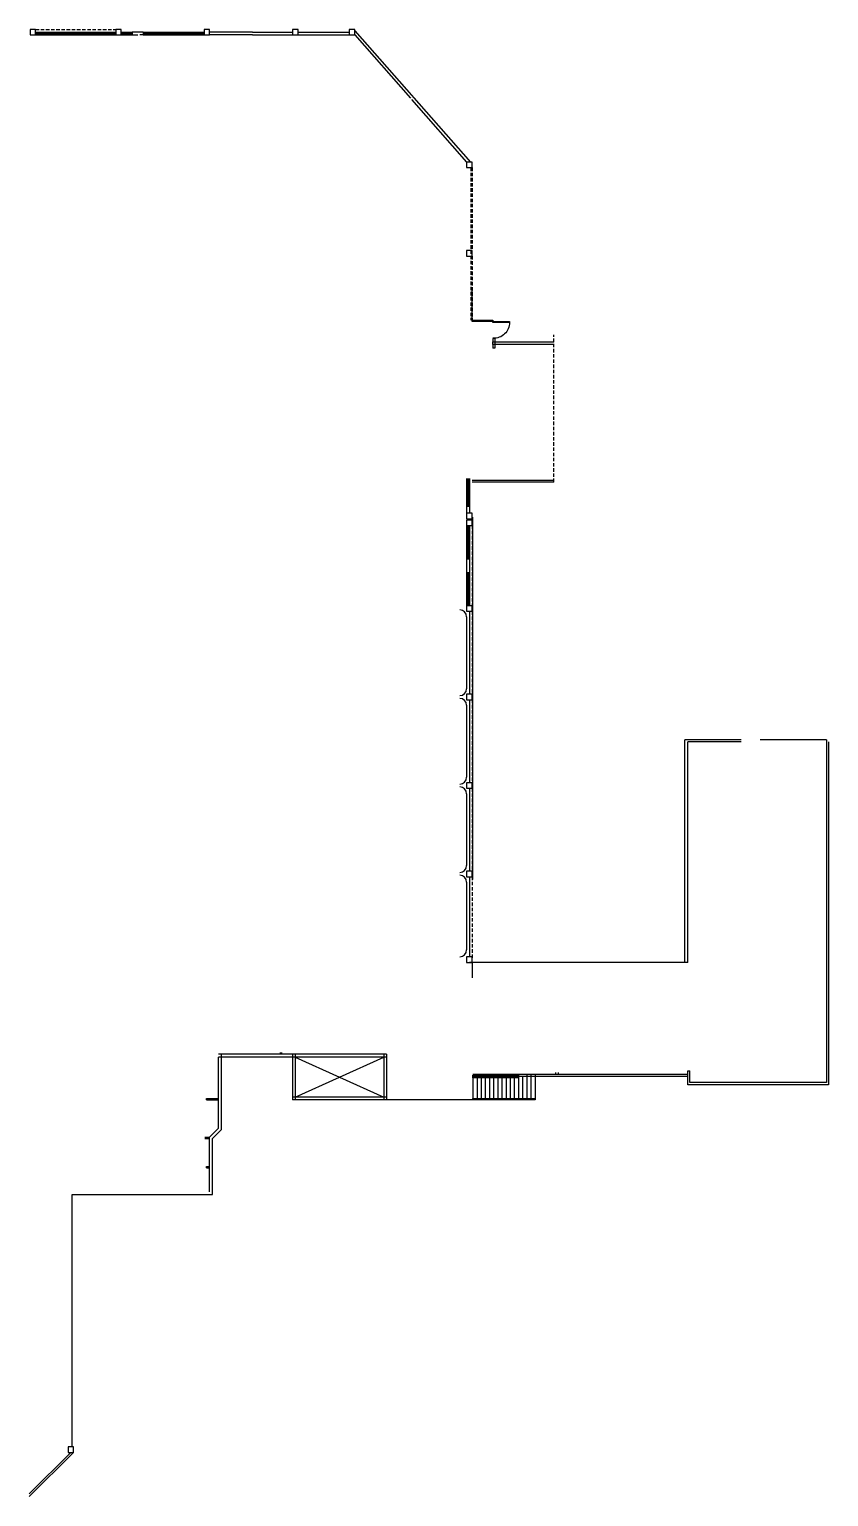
# Model space of a CAD drawing. Header units: metres. Extents: x 51 to 18146, y -212 to 18074.
# Drawn here: x 162.7 to 220.6, y 488.6 to 594.8 of the extents above; entities that cross this region are included whole.
import ezdxf

# ---------------------------------------------------------------- set-up
doc = ezdxf.new("R2010")
doc.units = ezdxf.units.M
doc.linetypes.add('HIDDEN', pattern=[0.375, 0.25, -0.125])
doc.layers.get('0').update_dxf_attribs({"color": 250})
for name, color, linetype in [('AY', 1, 'Continuous'), ('COL', 2, 'Continuous'), ('GR', 6, 'Continuous'), ('NO', 250, 'Continuous'), ('PA', 7, 'Continuous'), ('PU', 1, 'Continuous'), ('TA', 3, 'Continuous'), ('VE', 5, 'Continuous')]:
    doc.layers.add(name, color=color, linetype=linetype)
doc.layers.get('0').freeze()

# ---------------------------------------------------------------- blocks, each defined once
blk = doc.blocks.new('-COL40-')
at = {"color": 0}
blk.add_lwpolyline([(-0.2, 0.2), (-0.2, -0.2), (0.2, -0.2), (0.2, 0.2)], close=True, dxfattribs=at)
blk = doc.blocks.new('P-IZ')
at = {"color": 0}
blk.add_lwpolyline([(0.05, 1), (0.05, 0), (0, 0), (0, 1), (0.05, 1, -0.429311), (1, 0, -3.280951)], format="xyb", dxfattribs=at)

msp = doc.modelspace()

# ---------------------------------------------------------------- linework, layer by layer
at = {"layer": 'AY', "color": 0, "linetype": 'HIDDEN'}
for p, q in [((163.194, 594.766), (168.994, 594.766)), ((194.694, 584.766), (194.694, 573.721)), ((194.794, 584.766), (194.794, 578.766)), ((194.794, 578.366), (194.794, 573.621)), ((200.694, 562.016), (200.694, 572.666)), ((194.794, 558.866), (194.794, 553.066)), ((194.794, 552.666), (194.794, 546.666)), ((194.794, 546.266), (194.794, 540.266)), ((194.794, 539.866), (194.794, 533.866)), ((194.794, 533.466), (194.794, 527.466))]:
    msp.add_line(p, q, dxfattribs=at)
at = {"layer": 'AY', "color": 0}
for p, q in [((194.844, 533.266), (194.844, 559.466)), ((214.267, 543.366), (210.194, 543.366)), ((220.444, 543.366), (220.444, 518.566)), ((210.394, 519.166), (194.844, 519.166)), ((210.394, 519.416), (210.544, 519.416)), ((210.394, 519.016), (210.394, 519.416)), ((210.544, 518.566), (210.544, 519.416)), ((220.444, 518.566), (210.544, 518.566))]:
    msp.add_line(p, q, dxfattribs=at)
at = {"layer": 'AY', "color": 15}
for points in [[(210.194, 527.266), (210.194, 543.366)], [(210.394, 527.266), (210.394, 543.216)]]:
    msp.add_lwpolyline(points, dxfattribs=at)
at = {"layer": 'GR', "color": 15}
for p, q in [((198.744, 519.166), (198.744, 517.416)), ((199.044, 519.166), (199.044, 517.416)), ((199.344, 519.166), (199.344, 517.416)), ((194.844, 518.966), (194.844, 517.416)), ((195.144, 518.966), (195.144, 517.416)), ((195.444, 518.966), (195.444, 517.416)), ((195.744, 518.966), (195.744, 517.416)), ((196.044, 518.966), (196.044, 517.416)), ((196.344, 518.966), (196.344, 517.416)), ((196.644, 518.966), (196.644, 517.416)), ((196.944, 518.966), (196.944, 517.416)), ((197.244, 518.966), (197.244, 517.416)), ((197.544, 518.966), (197.544, 517.416)), ((197.844, 518.966), (197.844, 517.416)), ((198.144, 518.966), (198.144, 517.416)), ((198.444, 519.016), (198.444, 517.416))]:
    msp.add_line(p, q, dxfattribs=at)
for points in [[(198.144, 519.066), (198.144, 519.016), (194.844, 519.016), (194.844, 519.116), (198.144, 519.116), (198.144, 519.066), (194.844, 519.066)], [(198.144, 518.966), (198.144, 518.916), (194.844, 518.916), (194.844, 519.016), (198.144, 519.016), (198.144, 518.966), (194.844, 518.966)], [(199.344, 517.366), (199.344, 517.316), (194.844, 517.316), (194.844, 517.416), (199.344, 517.416), (199.344, 517.366), (194.844, 517.366)]]:
    msp.add_lwpolyline(points, dxfattribs=at)
at = {"layer": 'NO'}
for p, q in [((182.194, 594.566), (185.894, 594.566)), ((186.294, 594.668), (194.661, 585.166)), ((182.194, 594.366), (185.894, 594.366)), ((186.294, 594.366), (190.335, 589.776)), ((190.401, 589.701), (194.394, 585.166)), ((194.794, 573.721), (196.294, 573.721)), ((194.944, 573.621), (194.794, 573.621)), ((196.294, 573.621), (194.944, 573.621)), ((196.294, 573.721), (196.294, 573.621)), ((196.444, 572.408), (196.294, 572.408)), ((196.294, 572.408), (196.294, 572.166)), ((196.294, 572.166), (200.694, 572.166)), ((196.294, 571.966), (196.294, 572.166)), ((196.444, 572.408), (196.444, 571.703)), ((196.294, 571.966), (196.294, 571.703)), ((196.444, 571.703), (196.294, 571.703)), ((200.694, 562.116), (194.794, 562.116)), ((200.694, 562.016), (194.794, 562.016)), ((220.444, 543.366), (215.641, 543.366)), ((210.394, 527.266), (194.594, 527.266)), ((176.444, 515.266), (176.444, 520.416)), ((176.644, 515.184), (176.644, 520.616)), ((180.894, 520.756), (180.894, 520.616)), ((180.994, 520.756), (180.994, 520.616)), ((181.994, 520.416), (188.394, 517.516)), ((181.994, 517.516), (188.394, 520.416)), ((200.818, 519.292), (200.818, 519.166)), ((201.018, 519.305), (201.018, 519.166)), ((175.556, 517.416), (176.444, 517.416)), ((175.556, 517.316), (175.556, 517.416)), ((175.556, 517.316), (176.444, 517.316)), ((188.594, 517.516), (181.794, 517.516)), ((188.594, 517.316), (181.794, 517.316)), ((194.844, 517.316), (188.594, 517.316)), ((175.436, 514.616), (175.794, 514.616)), ((175.436, 514.516), (175.794, 514.516)), ((175.568, 512.492), (175.794, 512.492)), ((175.568, 512.392), (175.568, 512.492)), ((175.568, 512.392), (175.794, 512.392)), ((165.844, 492.216), (165.844, 510.466)), ((162.744, 488.816), (165.744, 491.816)), ((165.944, 492.216), (165.844, 492.216))]:
    msp.add_line(p, q, dxfattribs=at)
at = {"layer": 'PA', "color": 0}
for p, q in [((170.194, 594.566), (170.194, 594.366)), ((170.994, 594.566), (170.194, 594.566)), ((170.994, 594.566), (170.994, 594.366)), ((178.894, 594.566), (175.794, 594.566)), ((170.194, 594.366), (170.594, 594.366)), ((170.994, 594.366), (170.744, 594.366)), ((178.894, 594.366), (175.794, 594.366)), ((200.694, 571.966), (196.294, 571.966)), ((194.394, 560.266), (194.594, 560.266)), ((194.394, 560.266), (194.394, 559.766)), ((194.594, 560.266), (194.594, 559.766)), ((194.394, 556.466), (194.394, 555.466)), ((194.394, 556.466), (194.594, 556.466)), ((194.594, 556.466), (194.594, 555.466)), ((194.394, 555.466), (194.594, 555.466)), ((194.394, 552.266), (194.394, 547.066)), ((194.594, 552.666), (194.594, 546.666)), ((194.394, 545.866), (194.394, 540.666)), ((194.594, 546.266), (194.594, 540.266)), ((194.394, 539.466), (194.394, 534.266)), ((194.594, 539.866), (194.594, 533.866)), ((194.394, 533.066), (194.394, 528.166)), ((194.594, 533.466), (194.594, 527.666))]:
    msp.add_line(p, q, dxfattribs=at)
at = {"layer": 'PA', "color": 15}
for centre, start, end in [((193.894, 552.266), 0, 90), ((193.894, 547.066), 270, 0), ((193.894, 545.866), 0, 90), ((193.894, 540.666), 270, 0), ((193.894, 539.466), 0, 90), ((193.894, 534.266), 270, 0), ((193.894, 533.066), 0, 90), ((193.894, 528.166), 270, 0)]:
    msp.add_arc(centre, 0.5, start, end, dxfattribs=at)
at = {"layer": 'TA', "color": 0}
for p, q in [((214.267, 543.216), (210.394, 543.216)), ((194.794, 527.266), (194.794, 526.143)), ((181.794, 520.616), (176.444, 520.616)), ((181.794, 520.416), (176.444, 520.416)), ((188.594, 520.616), (181.794, 520.616)), ((181.794, 520.616), (181.794, 517.316)), ((188.594, 520.416), (181.794, 520.416)), ((181.994, 520.616), (181.994, 517.316)), ((188.394, 520.616), (188.394, 517.316)), ((188.594, 520.616), (188.594, 517.316)), ((175.794, 514.616), (176.444, 515.266)), ((175.994, 514.534), (176.644, 515.184)), ((175.794, 510.666), (175.794, 514.616)), ((175.994, 510.466), (175.994, 514.534)), ((165.844, 510.466), (175.994, 510.466)), ((165.944, 491.816), (162.744, 488.616))]:
    msp.add_line(p, q, dxfattribs=at)
at = {"layer": 'TA', "color": 15}
msp.add_lwpolyline([(220.594, 543.216), (220.594, 518.416), (210.394, 518.416), (210.394, 519.016), (194.844, 519.016)], dxfattribs=at)
at = {"layer": 'VE', "color": 0}
for p, q in [((163.194, 594.566), (168.994, 594.566)), ((163.194, 594.466), (168.994, 594.466)), ((169.394, 594.566), (170.194, 594.566)), ((169.394, 594.466), (170.194, 594.466)), ((170.994, 594.566), (175.394, 594.566)), ((170.994, 594.466), (175.394, 594.466)), ((178.894, 594.566), (181.794, 594.566)), ((163.194, 594.416), (168.994, 594.416)), ((163.194, 594.366), (168.994, 594.366)), ((169.394, 594.416), (170.194, 594.416)), ((169.394, 594.366), (170.194, 594.366)), ((170.994, 594.416), (175.394, 594.416)), ((170.994, 594.366), (175.394, 594.366)), ((178.894, 594.366), (181.794, 594.366)), ((194.794, 573.621), (194.794, 576.066)), ((194.394, 562.266), (194.394, 560.266)), ((194.444, 562.266), (194.444, 560.266)), ((194.494, 562.266), (194.494, 560.266)), ((194.594, 562.266), (194.594, 560.266)), ((194.394, 558.866), (194.394, 556.466)), ((194.444, 558.866), (194.444, 556.466)), ((194.494, 558.866), (194.494, 556.466)), ((194.594, 558.866), (194.594, 556.466)), ((194.394, 555.466), (194.394, 553.066)), ((194.444, 555.466), (194.444, 553.066)), ((194.494, 555.466), (194.494, 553.066)), ((194.594, 555.466), (194.594, 553.066))]:
    msp.add_line(p, q, dxfattribs=at)

# ---------------------------------------------------------------- block references
at = {"layer": 'COL', "color": 0}
for p in [(162.994, 594.566), (169.194, 594.566), (175.594, 594.566), (181.994, 594.566), (186.094, 594.566), (194.594, 584.966), (194.594, 578.566), (194.594, 559.566), (194.594, 559.066), (194.594, 552.866), (194.594, 546.466), (194.594, 540.066), (194.594, 533.666), (194.594, 527.466), (165.744, 492.016)]:
    msp.add_blockref('-COL40-', p, dxfattribs=at)
at = {"layer": 'PU', "color": 0, "xscale": 1.204524480124168, "yscale": 1.204524480124168, "zscale": 1.204524480124168, "rotation": 270}
msp.add_blockref('P-IZ', (196.294, 573.621), dxfattribs=at)

doc.saveas('drawing.dxf')
